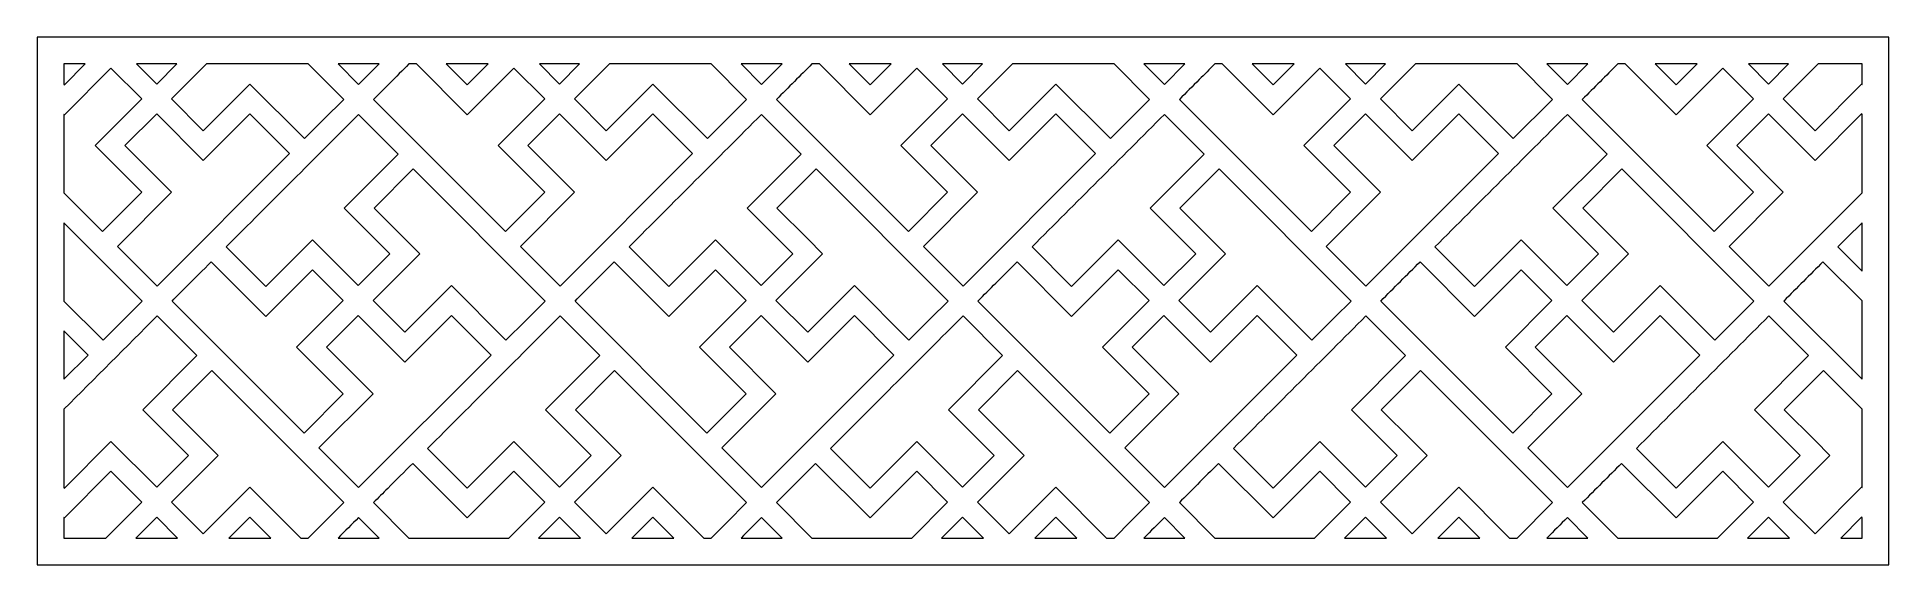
# Model space of a CAD drawing. Header units: centimetres. Extents: x -27 to -1.5, y 1.7 to 9.
import ezdxf

# ---------------------------------------------------------------- set-up
doc = ezdxf.new("R2010")
doc.units = ezdxf.units.CM
doc.header["$MEASUREMENT"] = 0
doc.layers.add('layer 1', color=7, linetype='Continuous')

msp = doc.modelspace()

# ---------------------------------------------------------------- linework, layer by layer
at = {"layer": 'layer 1', "color": 250, "lineweight": 9}
for points, knots in [([(-1.49729, 9.00077), (-1.49729, 9.00077), (-1.49728, 1.73594), (-1.49728, 1.73594), (-1.49728, 1.73594), (-1.49728, 1.73594), (-26.99689, 1.73594), (-26.99689, 1.73594), (-26.99689, 1.73594), (-26.99689, 1.73594), (-26.99688, 9.00077), (-26.99688, 9.00077), (-26.99688, 9.00077), (-26.99688, 9.00077), (-1.49729, 9.00077), (-1.49729, 9.00077)], [0, 0, 0, 0, 0.2, 0.2, 0.2, 0.2, 0.4, 0.4, 0.4, 0.4, 0.6, 0.6, 0.6, 0.6, 1, 1, 1, 1]), ([(-26.62637, 8.34691), (-26.62637, 8.34691), (-26.62637, 8.63025), (-26.62637, 8.63025), (-26.62637, 8.63025), (-26.62637, 8.63025), (-26.33202, 8.63025), (-26.33202, 8.63025), (-26.33202, 8.63025), (-26.33202, 8.63025), (-26.62089, 8.3414), (-26.62089, 8.3414), (-26.62089, 8.3414), (-26.62089, 8.3414), (-26.62637, 8.34691), (-26.62637, 8.34691)], [0, 0, 0, 0, 0.2, 0.2, 0.2, 0.2, 0.4, 0.4, 0.4, 0.4, 0.6, 0.6, 0.6, 0.6, 1, 1, 1, 1]), ([(-26.62637, 6.85717), (-26.62637, 6.85717), (-26.62637, 7.93595), (-26.62637, 7.93595), (-26.62637, 7.93595), (-26.62637, 7.93595), (-26.62089, 7.93045), (-26.62089, 7.93045), (-26.62089, 7.93045), (-26.62089, 7.93045), (-25.97877, 8.57256), (-25.97877, 8.57256), (-25.97877, 8.57256), (-25.97877, 8.57256), (-25.55497, 8.14876), (-25.55497, 8.14876), (-25.55497, 8.14876), (-25.55497, 8.14876), (-26.19706, 7.50664), (-26.19706, 7.50664), (-26.19706, 7.50664), (-26.19706, 7.50664), (-25.55497, 6.8645), (-25.55497, 6.8645), (-25.55497, 6.8645), (-25.55497, 6.8645), (-26.09436, 6.32513), (-26.09436, 6.32513), (-26.09436, 6.32513), (-26.09436, 6.32513), (-26.62637, 6.85717), (-26.62637, 6.85717)], [0, 0, 0, 0, 0.11111111, 0.11111111, 0.11111111, 0.11111111, 0.22222222, 0.22222222, 0.22222222, 0.22222222, 0.33333333, 0.33333333, 0.33333333, 0.33333333, 0.44444444, 0.44444444, 0.44444444, 0.44444444, 0.55555556, 0.55555556, 0.55555556, 0.55555556, 0.66666667, 0.66666667, 0.66666667, 0.66666667, 0.77777778, 0.77777778, 0.77777778, 0.77777778, 1, 1, 1, 1]), ([(-25.62548, 8.63025), (-25.62548, 8.63025), (-25.07345, 8.63025), (-25.07345, 8.63025), (-25.07345, 8.63025), (-25.07345, 8.63025), (-25.34947, 8.35424), (-25.34947, 8.35424), (-25.34947, 8.35424), (-25.34947, 8.35424), (-25.62548, 8.63025), (-25.62548, 8.63025)], [0, 0, 0, 0, 0.25, 0.25, 0.25, 0.25, 0.5, 0.5, 0.5, 0.5, 1, 1, 1, 1]), ([(-24.66249, 8.63025), (-24.66249, 8.63025), (-23.26246, 8.63025), (-23.26246, 8.63025), (-23.26246, 8.63025), (-23.26246, 8.63025), (-22.77453, 8.14235), (-22.77453, 8.14235), (-22.77453, 8.14235), (-22.77453, 8.14235), (-23.04744, 7.86945), (-23.04744, 7.86945), (-23.04744, 7.86945), (-23.04744, 7.86945), (-23.31393, 7.60295), (-23.31393, 7.60295), (-23.31393, 7.60295), (-23.31393, 7.60295), (-24.06522, 8.35424), (-24.06522, 8.35424), (-24.06522, 8.35424), (-24.06522, 8.35424), (-24.70736, 7.7121), (-24.70736, 7.7121), (-24.70736, 7.7121), (-24.70736, 7.7121), (-25.14399, 8.14876), (-25.14399, 8.14876), (-25.14399, 8.14876), (-25.14399, 8.14876), (-24.66249, 8.63025), (-24.66249, 8.63025)], [0, 0, 0, 0, 0.11111111, 0.11111111, 0.11111111, 0.11111111, 0.22222222, 0.22222222, 0.22222222, 0.22222222, 0.33333333, 0.33333333, 0.33333333, 0.33333333, 0.44444444, 0.44444444, 0.44444444, 0.44444444, 0.55555556, 0.55555556, 0.55555556, 0.55555556, 0.66666667, 0.66666667, 0.66666667, 0.66666667, 0.77777778, 0.77777778, 0.77777778, 0.77777778, 1, 1, 1, 1]), ([(-22.85149, 8.63025), (-22.85149, 8.63025), (-22.28659, 8.63025), (-22.28659, 8.63025), (-22.28659, 8.63025), (-22.28659, 8.63025), (-22.56906, 8.34779), (-22.56906, 8.34779), (-22.56906, 8.34779), (-22.56906, 8.34779), (-22.85149, 8.63025), (-22.85149, 8.63025)], [0, 0, 0, 0, 0.25, 0.25, 0.25, 0.25, 0.5, 0.5, 0.5, 0.5, 1, 1, 1, 1]), ([(-21.87566, 8.63025), (-21.87566, 8.63025), (-21.77272, 8.63025), (-21.77272, 8.63025), (-21.77272, 8.63025), (-21.77272, 8.63025), (-21.07291, 7.93045), (-21.07291, 7.93045), (-21.07291, 7.93045), (-21.07291, 7.93045), (-20.4308, 8.57257), (-20.4308, 8.57257), (-20.4308, 8.57257), (-20.4308, 8.57257), (-20.00697, 8.14876), (-20.00697, 8.14876), (-20.00697, 8.14876), (-20.00697, 8.14876), (-20.64911, 7.50664), (-20.64911, 7.50664), (-20.64911, 7.50664), (-20.64911, 7.50664), (-20.00697, 6.8645), (-20.00697, 6.8645), (-20.00697, 6.8645), (-20.00697, 6.8645), (-20.54637, 6.32513), (-20.54637, 6.32513), (-20.54637, 6.32513), (-20.54637, 6.32513), (-22.36358, 8.14235), (-22.36358, 8.14235), (-22.36358, 8.14235), (-22.28972, 8.21616), (-22.21588, 8.29005), (-22.14205, 8.36387), (-22.14205, 8.36387), (-22.05327, 8.45268), (-21.96443, 8.54147), (-21.87566, 8.63025)], [0, 0, 0, 0, 0.09090909, 0.09090909, 0.09090909, 0.09090909, 0.18181818, 0.18181818, 0.18181818, 0.18181818, 0.27272727, 0.27272727, 0.27272727, 0.27272727, 0.36363636, 0.36363636, 0.36363636, 0.36363636, 0.45454545, 0.45454545, 0.45454545, 0.45454545, 0.54545455, 0.54545455, 0.54545455, 0.54545455, 0.63636364, 0.63636364, 0.63636364, 0.63636364, 0.72727273, 0.72727273, 0.72727273, 0.72727273, 0.81818182, 0.81818182, 0.81818182, 0.81818182, 1, 1, 1, 1]), ([(-21.36177, 8.63025), (-21.36177, 8.63025), (-20.78404, 8.63025), (-20.78404, 8.63025), (-20.78404, 8.63025), (-20.78404, 8.63025), (-21.07291, 8.3414), (-21.07291, 8.3414), (-21.07291, 8.3414), (-21.07291, 8.3414), (-21.36177, 8.63025), (-21.36177, 8.63025)], [0, 0, 0, 0, 0.25, 0.25, 0.25, 0.25, 0.5, 0.5, 0.5, 0.5, 1, 1, 1, 1]), ([(-20.0775, 8.63025), (-20.0775, 8.63025), (-19.52549, 8.63025), (-19.52549, 8.63025), (-19.52549, 8.63025), (-19.52549, 8.63025), (-19.80149, 8.35424), (-19.80149, 8.35424), (-19.80149, 8.35424), (-19.80149, 8.35424), (-20.0775, 8.63025), (-20.0775, 8.63025)], [0, 0, 0, 0, 0.25, 0.25, 0.25, 0.25, 0.5, 0.5, 0.5, 0.5, 1, 1, 1, 1]), ([(-19.1145, 8.63025), (-19.1145, 8.63025), (-17.71446, 8.63025), (-17.71446, 8.63025), (-17.71446, 8.63025), (-17.71446, 8.63025), (-17.22653, 8.14235), (-17.22653, 8.14235), (-17.22653, 8.14235), (-17.22653, 8.14235), (-17.47379, 7.89513), (-17.47379, 7.89513), (-17.47379, 7.89513), (-17.47379, 7.89513), (-17.76595, 7.60295), (-17.76595, 7.60295), (-17.76595, 7.60295), (-17.76595, 7.60295), (-18.5172, 8.35424), (-18.5172, 8.35424), (-18.5172, 8.35424), (-18.5172, 8.35424), (-19.15938, 7.7121), (-19.15938, 7.7121), (-19.15938, 7.7121), (-19.15938, 7.7121), (-19.596, 8.14876), (-19.596, 8.14876), (-19.596, 8.14876), (-19.596, 8.14876), (-19.1145, 8.63025), (-19.1145, 8.63025)], [0, 0, 0, 0, 0.11111111, 0.11111111, 0.11111111, 0.11111111, 0.22222222, 0.22222222, 0.22222222, 0.22222222, 0.33333333, 0.33333333, 0.33333333, 0.33333333, 0.44444444, 0.44444444, 0.44444444, 0.44444444, 0.55555556, 0.55555556, 0.55555556, 0.55555556, 0.66666667, 0.66666667, 0.66666667, 0.66666667, 0.77777778, 0.77777778, 0.77777778, 0.77777778, 1, 1, 1, 1]), ([(-17.30352, 8.63025), (-17.30352, 8.63025), (-16.73865, 8.63025), (-16.73865, 8.63025), (-16.73865, 8.63025), (-16.73865, 8.63025), (-17.02108, 8.34782), (-17.02108, 8.34782), (-17.02108, 8.34782), (-17.02108, 8.34782), (-17.30352, 8.63025), (-17.30352, 8.63025)], [0, 0, 0, 0, 0.25, 0.25, 0.25, 0.25, 0.5, 0.5, 0.5, 0.5, 1, 1, 1, 1]), ([(-16.32765, 8.63025), (-16.32765, 8.63025), (-16.22472, 8.63025), (-16.22472, 8.63025), (-16.22472, 8.63025), (-16.22472, 8.63025), (-15.5249, 7.93045), (-15.5249, 7.93045), (-15.5249, 7.93045), (-15.5249, 7.93045), (-14.8828, 8.57256), (-14.8828, 8.57256), (-14.8828, 8.57256), (-14.8828, 8.57256), (-14.45898, 8.14876), (-14.45898, 8.14876), (-14.45898, 8.14876), (-14.45898, 8.14876), (-15.1011, 7.50664), (-15.1011, 7.50664), (-15.1011, 7.50664), (-15.1011, 7.50664), (-14.45898, 6.8645), (-14.45898, 6.8645), (-14.45898, 6.8645), (-14.45898, 6.8645), (-14.99837, 6.32513), (-14.99837, 6.32513), (-14.99837, 6.32513), (-14.99837, 6.32513), (-16.81559, 8.14235), (-16.81559, 8.14235), (-16.81559, 8.14235), (-16.73318, 8.22475), (-16.65081, 8.30715), (-16.56837, 8.38953), (-16.56837, 8.38953), (-16.48814, 8.46978), (-16.40788, 8.55003), (-16.32765, 8.63025)], [0, 0, 0, 0, 0.09090909, 0.09090909, 0.09090909, 0.09090909, 0.18181818, 0.18181818, 0.18181818, 0.18181818, 0.27272727, 0.27272727, 0.27272727, 0.27272727, 0.36363636, 0.36363636, 0.36363636, 0.36363636, 0.45454545, 0.45454545, 0.45454545, 0.45454545, 0.54545455, 0.54545455, 0.54545455, 0.54545455, 0.63636364, 0.63636364, 0.63636364, 0.63636364, 0.72727273, 0.72727273, 0.72727273, 0.72727273, 0.81818182, 0.81818182, 0.81818182, 0.81818182, 1, 1, 1, 1]), ([(-15.81378, 8.63025), (-15.81378, 8.63025), (-15.23606, 8.63025), (-15.23606, 8.63025), (-15.23606, 8.63025), (-15.23606, 8.63025), (-15.5249, 8.3414), (-15.5249, 8.3414), (-15.5249, 8.3414), (-15.5249, 8.3414), (-15.81378, 8.63025), (-15.81378, 8.63025)], [0, 0, 0, 0, 0.25, 0.25, 0.25, 0.25, 0.5, 0.5, 0.5, 0.5, 1, 1, 1, 1]), ([(-14.52953, 8.63025), (-14.52953, 8.63025), (-13.9775, 8.63025), (-13.9775, 8.63025), (-13.9775, 8.63025), (-13.9775, 8.63025), (-14.25351, 8.35424), (-14.25351, 8.35424), (-14.25351, 8.35424), (-14.25351, 8.35424), (-14.52953, 8.63025), (-14.52953, 8.63025)], [0, 0, 0, 0, 0.25, 0.25, 0.25, 0.25, 0.5, 0.5, 0.5, 0.5, 1, 1, 1, 1]), ([(-13.56655, 8.63025), (-13.56655, 8.63025), (-12.16651, 8.63025), (-12.16651, 8.63025), (-12.16651, 8.63025), (-12.16651, 8.63025), (-11.67858, 8.14235), (-11.67858, 8.14235), (-11.67858, 8.14235), (-11.67858, 8.14235), (-11.90011, 7.92081), (-11.90011, 7.92081), (-11.90011, 7.92081), (-11.90011, 7.92081), (-12.21799, 7.60295), (-12.21799, 7.60295), (-12.21799, 7.60295), (-12.21799, 7.60295), (-12.96927, 8.35424), (-12.96927, 8.35424), (-12.96927, 8.35424), (-12.96927, 8.35424), (-13.61137, 7.7121), (-13.61137, 7.7121), (-13.61137, 7.7121), (-13.61137, 7.7121), (-14.04802, 8.14876), (-14.04802, 8.14876), (-14.04802, 8.14876), (-14.04802, 8.14876), (-13.56655, 8.63025), (-13.56655, 8.63025)], [0, 0, 0, 0, 0.11111111, 0.11111111, 0.11111111, 0.11111111, 0.22222222, 0.22222222, 0.22222222, 0.22222222, 0.33333333, 0.33333333, 0.33333333, 0.33333333, 0.44444444, 0.44444444, 0.44444444, 0.44444444, 0.55555556, 0.55555556, 0.55555556, 0.55555556, 0.66666667, 0.66666667, 0.66666667, 0.66666667, 0.77777778, 0.77777778, 0.77777778, 0.77777778, 1, 1, 1, 1]), ([(-11.75553, 8.63025), (-11.75553, 8.63025), (-11.19065, 8.63025), (-11.19065, 8.63025), (-11.19065, 8.63025), (-11.19065, 8.63025), (-11.47307, 8.34782), (-11.47307, 8.34782), (-11.47307, 8.34782), (-11.47307, 8.34782), (-11.75553, 8.63025), (-11.75553, 8.63025)], [0, 0, 0, 0, 0.25, 0.25, 0.25, 0.25, 0.5, 0.5, 0.5, 0.5, 1, 1, 1, 1]), ([(-10.77969, 8.63025), (-10.77969, 8.63025), (-10.67676, 8.63025), (-10.67676, 8.63025), (-10.67676, 8.63025), (-10.67676, 8.63025), (-9.97694, 7.93045), (-9.97694, 7.93045), (-9.97694, 7.93045), (-9.97694, 7.93045), (-9.33479, 8.57256), (-9.33479, 8.57256), (-9.33479, 8.57256), (-9.33479, 8.57256), (-8.911, 8.14876), (-8.911, 8.14876), (-8.911, 8.14876), (-8.911, 8.14876), (-9.55314, 7.50664), (-9.55314, 7.50664), (-9.55314, 7.50664), (-9.55314, 7.50664), (-8.911, 6.8645), (-8.911, 6.8645), (-8.911, 6.8645), (-8.911, 6.8645), (-9.45039, 6.32513), (-9.45039, 6.32513), (-9.45039, 6.32513), (-9.45039, 6.32513), (-11.26764, 8.14235), (-11.26764, 8.14235), (-11.26764, 8.14235), (-11.17664, 8.2333), (-11.08566, 8.32429), (-10.99472, 8.41524), (-10.99472, 8.41524), (-10.92306, 8.48692), (-10.85133, 8.55859), (-10.77969, 8.63025)], [0, 0, 0, 0, 0.09090909, 0.09090909, 0.09090909, 0.09090909, 0.18181818, 0.18181818, 0.18181818, 0.18181818, 0.27272727, 0.27272727, 0.27272727, 0.27272727, 0.36363636, 0.36363636, 0.36363636, 0.36363636, 0.45454545, 0.45454545, 0.45454545, 0.45454545, 0.54545455, 0.54545455, 0.54545455, 0.54545455, 0.63636364, 0.63636364, 0.63636364, 0.63636364, 0.72727273, 0.72727273, 0.72727273, 0.72727273, 0.81818182, 0.81818182, 0.81818182, 0.81818182, 1, 1, 1, 1]), ([(-10.2658, 8.63025), (-10.2658, 8.63025), (-9.68806, 8.63025), (-9.68806, 8.63025), (-9.68806, 8.63025), (-9.68806, 8.63025), (-9.97694, 8.3414), (-9.97694, 8.3414), (-9.97694, 8.3414), (-9.97694, 8.3414), (-10.2658, 8.63025), (-10.2658, 8.63025)], [0, 0, 0, 0, 0.25, 0.25, 0.25, 0.25, 0.5, 0.5, 0.5, 0.5, 1, 1, 1, 1]), ([(-8.98153, 8.63025), (-8.98153, 8.63025), (-8.42951, 8.63025), (-8.42951, 8.63025), (-8.42951, 8.63025), (-8.42951, 8.63025), (-8.70553, 8.35424), (-8.70553, 8.35424), (-8.70553, 8.35424), (-8.70553, 8.35424), (-8.98153, 8.63025), (-8.98153, 8.63025)], [0, 0, 0, 0, 0.25, 0.25, 0.25, 0.25, 0.5, 0.5, 0.5, 0.5, 1, 1, 1, 1]), ([(-8.01853, 8.63025), (-8.01853, 8.63025), (-6.61851, 8.63025), (-6.61851, 8.63025), (-6.61851, 8.63025), (-6.61851, 8.63025), (-6.13059, 8.14235), (-6.13059, 8.14235), (-6.13059, 8.14235), (-6.13059, 8.14235), (-6.66997, 7.60295), (-6.66997, 7.60295), (-6.66997, 7.60295), (-6.66997, 7.60295), (-7.42126, 8.35424), (-7.42126, 8.35424), (-7.42126, 8.35424), (-7.42126, 8.35424), (-8.06337, 7.7121), (-8.06337, 7.7121), (-8.06337, 7.7121), (-8.06337, 7.7121), (-8.50004, 8.14876), (-8.50004, 8.14876), (-8.50004, 8.14876), (-8.50004, 8.14876), (-8.01853, 8.63025), (-8.01853, 8.63025)], [0, 0, 0, 0, 0.125, 0.125, 0.125, 0.125, 0.25, 0.25, 0.25, 0.25, 0.375, 0.375, 0.375, 0.375, 0.5, 0.5, 0.5, 0.5, 0.625, 0.625, 0.625, 0.625, 0.75, 0.75, 0.75, 0.75, 1, 1, 1, 1]), ([(-6.20758, 8.63025), (-6.20758, 8.63025), (-5.64267, 8.63025), (-5.64267, 8.63025), (-5.64267, 8.63025), (-5.64267, 8.63025), (-5.9251, 8.34779), (-5.9251, 8.34779), (-5.9251, 8.34779), (-5.9251, 8.34779), (-6.20758, 8.63025), (-6.20758, 8.63025)], [0, 0, 0, 0, 0.25, 0.25, 0.25, 0.25, 0.5, 0.5, 0.5, 0.5, 1, 1, 1, 1]), ([(-5.23171, 8.63025), (-5.23171, 8.63025), (-5.12878, 8.63025), (-5.12878, 8.63025), (-5.12878, 8.63025), (-5.12878, 8.63025), (-4.42895, 7.93045), (-4.42895, 7.93045), (-4.42895, 7.93045), (-4.42895, 7.93045), (-3.78681, 8.57256), (-3.78681, 8.57256), (-3.78681, 8.57256), (-3.78681, 8.57256), (-3.36303, 8.14876), (-3.36303, 8.14876), (-3.36303, 8.14876), (-3.36303, 8.14876), (-4.00514, 7.50664), (-4.00514, 7.50664), (-4.00514, 7.50664), (-4.00514, 7.50664), (-3.36303, 6.8645), (-3.36303, 6.8645), (-3.36303, 6.8645), (-3.36303, 6.8645), (-3.90241, 6.32513), (-3.90241, 6.32513), (-3.90241, 6.32513), (-3.90241, 6.32513), (-5.71964, 8.14235), (-5.71964, 8.14235), (-5.71964, 8.14235), (-5.55697, 8.30496), (-5.39435, 8.46764), (-5.23171, 8.63025)], [0, 0, 0, 0, 0.1, 0.1, 0.1, 0.1, 0.2, 0.2, 0.2, 0.2, 0.3, 0.3, 0.3, 0.3, 0.4, 0.4, 0.4, 0.4, 0.5, 0.5, 0.5, 0.5, 0.6, 0.6, 0.6, 0.6, 0.7, 0.7, 0.7, 0.7, 0.8, 0.8, 0.8, 0.8, 1, 1, 1, 1]), ([(-4.71782, 8.63025), (-4.71782, 8.63025), (-4.1401, 8.63025), (-4.1401, 8.63025), (-4.1401, 8.63025), (-4.1401, 8.63025), (-4.42895, 8.3414), (-4.42895, 8.3414), (-4.42895, 8.3414), (-4.42895, 8.3414), (-4.71782, 8.63025), (-4.71782, 8.63025)], [0, 0, 0, 0, 0.25, 0.25, 0.25, 0.25, 0.5, 0.5, 0.5, 0.5, 1, 1, 1, 1]), ([(-3.43357, 8.63025), (-3.43357, 8.63025), (-2.8815, 8.63025), (-2.8815, 8.63025), (-2.8815, 8.63025), (-2.8815, 8.63025), (-3.15755, 8.35424), (-3.15755, 8.35424), (-3.15755, 8.35424), (-3.15755, 8.35424), (-3.43357, 8.63025), (-3.43357, 8.63025)], [0, 0, 0, 0, 0.25, 0.25, 0.25, 0.25, 0.5, 0.5, 0.5, 0.5, 1, 1, 1, 1]), ([(-1.8678, 8.63025), (-1.8678, 8.63025), (-1.8678, 8.34875), (-1.8678, 8.34875), (-1.8678, 8.34875), (-1.8678, 8.34875), (-1.87328, 8.35424), (-1.87328, 8.35424), (-1.87328, 8.35424), (-1.87328, 8.35424), (-2.5154, 7.7121), (-2.5154, 7.7121), (-2.5154, 7.7121), (-2.5154, 7.7121), (-2.95209, 8.14876), (-2.95209, 8.14876), (-2.95209, 8.14876), (-2.95209, 8.14876), (-2.47054, 8.63025), (-2.47054, 8.63025), (-2.47054, 8.63025), (-2.47054, 8.63025), (-1.8678, 8.63025), (-1.8678, 8.63025)], [0, 0, 0, 0, 0.14285714, 0.14285714, 0.14285714, 0.14285714, 0.28571429, 0.28571429, 0.28571429, 0.28571429, 0.42857143, 0.42857143, 0.42857143, 0.42857143, 0.57142857, 0.57142857, 0.57142857, 0.57142857, 0.71428571, 0.71428571, 0.71428571, 0.71428571, 1, 1, 1, 1]), ([(-23.5194, 7.39747), (-23.5194, 7.39747), (-24.06522, 7.94331), (-24.06522, 7.94331), (-24.06522, 7.94331), (-24.06522, 7.94331), (-24.70736, 7.30115), (-24.70736, 7.30115), (-24.70736, 7.30115), (-24.70736, 7.30115), (-25.34947, 7.94331), (-25.34947, 7.94331), (-25.34947, 7.94331), (-25.34947, 7.94331), (-25.78611, 7.50664), (-25.78611, 7.50664), (-25.78611, 7.50664), (-25.78611, 7.50664), (-25.14399, 6.8645), (-25.14399, 6.8645), (-25.14399, 6.8645), (-25.14399, 6.8645), (-25.88885, 6.11961), (-25.88885, 6.11961), (-25.88885, 6.11961), (-25.88885, 6.11961), (-25.34303, 5.57384), (-25.34303, 5.57384), (-25.34303, 5.57384), (-25.34303, 5.57384), (-23.5194, 7.39747), (-23.5194, 7.39747)], [0, 0, 0, 0, 0.11111111, 0.11111111, 0.11111111, 0.11111111, 0.22222222, 0.22222222, 0.22222222, 0.22222222, 0.33333333, 0.33333333, 0.33333333, 0.33333333, 0.44444444, 0.44444444, 0.44444444, 0.44444444, 0.55555556, 0.55555556, 0.55555556, 0.55555556, 0.66666667, 0.66666667, 0.66666667, 0.66666667, 0.77777778, 0.77777778, 0.77777778, 0.77777778, 1, 1, 1, 1]), ([(-22.02324, 7.39108), (-22.02324, 7.39108), (-22.56906, 7.93686), (-22.56906, 7.93686), (-22.56906, 7.93686), (-23.17694, 7.32898), (-23.78482, 6.72107), (-24.39268, 6.11322), (-24.39268, 6.11322), (-24.39268, 6.11322), (-23.8469, 5.56741), (-23.8469, 5.56741), (-23.8469, 5.56741), (-23.8469, 5.56741), (-23.20478, 6.20955), (-23.20478, 6.20955), (-23.20478, 6.20955), (-23.20478, 6.20955), (-22.57547, 5.58025), (-22.57547, 5.58025), (-22.57547, 5.58025), (-22.57547, 5.58025), (-22.13884, 6.01689), (-22.13884, 6.01689), (-22.13884, 6.01689), (-22.13884, 6.01689), (-22.76811, 6.6462), (-22.76811, 6.6462), (-22.76811, 6.6462), (-22.76811, 6.6462), (-22.02324, 7.39108), (-22.02324, 7.39108)], [0, 0, 0, 0, 0.11111111, 0.11111111, 0.11111111, 0.11111111, 0.22222222, 0.22222222, 0.22222222, 0.22222222, 0.33333333, 0.33333333, 0.33333333, 0.33333333, 0.44444444, 0.44444444, 0.44444444, 0.44444444, 0.55555556, 0.55555556, 0.55555556, 0.55555556, 0.66666667, 0.66666667, 0.66666667, 0.66666667, 0.77777778, 0.77777778, 0.77777778, 0.77777778, 1, 1, 1, 1]), ([(-17.97143, 7.39747), (-17.97143, 7.39747), (-18.51723, 7.94331), (-18.51723, 7.94331), (-18.51723, 7.94331), (-18.51723, 7.94331), (-19.15938, 7.30115), (-19.15938, 7.30115), (-19.15938, 7.30115), (-19.15938, 7.30115), (-19.80149, 7.94331), (-19.80149, 7.94331), (-19.80149, 7.94331), (-19.80149, 7.94331), (-20.23811, 7.50664), (-20.23811, 7.50664), (-20.23811, 7.50664), (-20.23811, 7.50664), (-19.596, 6.8645), (-19.596, 6.8645), (-19.596, 6.8645), (-19.596, 6.8645), (-20.34086, 6.11961), (-20.34086, 6.11961), (-20.34086, 6.11961), (-20.34086, 6.11961), (-19.79507, 5.57384), (-19.79507, 5.57384), (-19.79507, 5.57384), (-19.79507, 5.57384), (-17.97143, 7.39747), (-17.97143, 7.39747)], [0, 0, 0, 0, 0.11111111, 0.11111111, 0.11111111, 0.11111111, 0.22222222, 0.22222222, 0.22222222, 0.22222222, 0.33333333, 0.33333333, 0.33333333, 0.33333333, 0.44444444, 0.44444444, 0.44444444, 0.44444444, 0.55555556, 0.55555556, 0.55555556, 0.55555556, 0.66666667, 0.66666667, 0.66666667, 0.66666667, 0.77777778, 0.77777778, 0.77777778, 0.77777778, 1, 1, 1, 1]), ([(-17.02108, 7.93685), (-17.62898, 7.32898), (-18.23682, 6.72107), (-18.84471, 6.11322), (-18.84471, 6.11322), (-18.84471, 6.11322), (-18.29891, 5.56741), (-18.29891, 5.56741), (-18.29891, 5.56741), (-18.29891, 5.56741), (-17.65676, 6.20955), (-17.65676, 6.20955), (-17.65676, 6.20955), (-17.65676, 6.20955), (-17.02751, 5.58025), (-17.02751, 5.58025), (-17.02751, 5.58025), (-17.02751, 5.58025), (-16.59087, 6.01689), (-16.59087, 6.01689), (-16.59087, 6.01689), (-16.59087, 6.01689), (-17.22014, 6.6462), (-17.22014, 6.6462), (-17.22014, 6.6462), (-17.22014, 6.6462), (-16.47524, 7.39108), (-16.47524, 7.39108), (-16.47524, 7.39108), (-16.47524, 7.39108), (-17.02108, 7.93685), (-17.02108, 7.93685)], [0, 0, 0, 0, 0.11111111, 0.11111111, 0.11111111, 0.11111111, 0.22222222, 0.22222222, 0.22222222, 0.22222222, 0.33333333, 0.33333333, 0.33333333, 0.33333333, 0.44444444, 0.44444444, 0.44444444, 0.44444444, 0.55555556, 0.55555556, 0.55555556, 0.55555556, 0.66666667, 0.66666667, 0.66666667, 0.66666667, 0.77777778, 0.77777778, 0.77777778, 0.77777778, 1, 1, 1, 1]), ([(-12.42347, 7.39747), (-12.42347, 7.39747), (-12.96927, 7.94331), (-12.96927, 7.94331), (-12.96927, 7.94331), (-12.96927, 7.94331), (-13.61137, 7.30115), (-13.61137, 7.30115), (-13.61137, 7.30115), (-13.61137, 7.30115), (-14.25351, 7.94331), (-14.25351, 7.94331), (-14.25351, 7.94331), (-14.25351, 7.94331), (-14.69016, 7.50664), (-14.69016, 7.50664), (-14.69016, 7.50664), (-14.69016, 7.50664), (-14.04802, 6.8645), (-14.04802, 6.8645), (-14.04802, 6.8645), (-14.04802, 6.8645), (-14.7929, 6.11961), (-14.7929, 6.11961), (-14.7929, 6.11961), (-14.7929, 6.11961), (-14.24705, 5.57384), (-14.24705, 5.57384), (-14.24705, 5.57384), (-14.24705, 5.57384), (-12.42347, 7.39747), (-12.42347, 7.39747)], [0, 0, 0, 0, 0.11111111, 0.11111111, 0.11111111, 0.11111111, 0.22222222, 0.22222222, 0.22222222, 0.22222222, 0.33333333, 0.33333333, 0.33333333, 0.33333333, 0.44444444, 0.44444444, 0.44444444, 0.44444444, 0.55555556, 0.55555556, 0.55555556, 0.55555556, 0.66666667, 0.66666667, 0.66666667, 0.66666667, 0.77777778, 0.77777778, 0.77777778, 0.77777778, 1, 1, 1, 1]), ([(-10.92729, 7.39108), (-10.92729, 7.39108), (-11.47309, 7.93685), (-11.47309, 7.93685), (-11.47309, 7.93685), (-12.08097, 7.32898), (-12.68886, 6.72107), (-13.29671, 6.11322), (-13.29671, 6.11322), (-13.29671, 6.11322), (-12.75092, 5.56741), (-12.75092, 5.56741), (-12.75092, 5.56741), (-12.75092, 5.56741), (-12.1088, 6.20955), (-12.1088, 6.20955), (-12.1088, 6.20955), (-12.1088, 6.20955), (-11.47953, 5.58025), (-11.47953, 5.58025), (-11.47953, 5.58025), (-11.47953, 5.58025), (-11.04285, 6.01689), (-11.04285, 6.01689), (-11.04285, 6.01689), (-11.04285, 6.01689), (-11.67214, 6.6462), (-11.67214, 6.6462), (-11.67214, 6.6462), (-11.67214, 6.6462), (-10.92729, 7.39108), (-10.92729, 7.39108)], [0, 0, 0, 0, 0.11111111, 0.11111111, 0.11111111, 0.11111111, 0.22222222, 0.22222222, 0.22222222, 0.22222222, 0.33333333, 0.33333333, 0.33333333, 0.33333333, 0.44444444, 0.44444444, 0.44444444, 0.44444444, 0.55555556, 0.55555556, 0.55555556, 0.55555556, 0.66666667, 0.66666667, 0.66666667, 0.66666667, 0.77777778, 0.77777778, 0.77777778, 0.77777778, 1, 1, 1, 1]), ([(-6.87545, 7.39747), (-6.87545, 7.39747), (-7.42128, 7.94331), (-7.42128, 7.94331), (-7.42128, 7.94331), (-7.42128, 7.94331), (-8.06337, 7.30115), (-8.06337, 7.30115), (-8.06337, 7.30115), (-8.06337, 7.30115), (-8.70553, 7.94331), (-8.70553, 7.94331), (-8.70553, 7.94331), (-8.70553, 7.94331), (-9.14218, 7.50664), (-9.14218, 7.50664), (-9.14218, 7.50664), (-9.14218, 7.50664), (-8.50004, 6.8645), (-8.50004, 6.8645), (-8.50004, 6.8645), (-8.50004, 6.8645), (-9.24493, 6.11961), (-9.24493, 6.11961), (-9.24493, 6.11961), (-9.24493, 6.11961), (-8.6991, 5.57384), (-8.6991, 5.57384), (-8.6991, 5.57384), (-8.6991, 5.57384), (-6.87545, 7.39747), (-6.87545, 7.39747)], [0, 0, 0, 0, 0.11111111, 0.11111111, 0.11111111, 0.11111111, 0.22222222, 0.22222222, 0.22222222, 0.22222222, 0.33333333, 0.33333333, 0.33333333, 0.33333333, 0.44444444, 0.44444444, 0.44444444, 0.44444444, 0.55555556, 0.55555556, 0.55555556, 0.55555556, 0.66666667, 0.66666667, 0.66666667, 0.66666667, 0.77777778, 0.77777778, 0.77777778, 0.77777778, 1, 1, 1, 1]), ([(-5.9251, 7.93686), (-6.53298, 7.32898), (-7.14089, 6.72107), (-7.74876, 6.11322), (-7.74876, 6.11322), (-7.74876, 6.11322), (-7.20293, 5.56741), (-7.20293, 5.56741), (-7.20293, 5.56741), (-7.20293, 5.56741), (-6.56081, 6.20955), (-6.56081, 6.20955), (-6.56081, 6.20955), (-6.56081, 6.20955), (-5.93152, 5.58025), (-5.93152, 5.58025), (-5.93152, 5.58025), (-5.93152, 5.58025), (-5.49485, 6.01689), (-5.49485, 6.01689), (-5.49485, 6.01689), (-5.49485, 6.01689), (-6.12418, 6.6462), (-6.12418, 6.6462), (-6.12418, 6.6462), (-6.12418, 6.6462), (-5.37931, 7.39108), (-5.37931, 7.39108), (-5.37931, 7.39108), (-5.37931, 7.39108), (-5.9251, 7.93686), (-5.9251, 7.93686)], [0, 0, 0, 0, 0.11111111, 0.11111111, 0.11111111, 0.11111111, 0.22222222, 0.22222222, 0.22222222, 0.22222222, 0.33333333, 0.33333333, 0.33333333, 0.33333333, 0.44444444, 0.44444444, 0.44444444, 0.44444444, 0.55555556, 0.55555556, 0.55555556, 0.55555556, 0.66666667, 0.66666667, 0.66666667, 0.66666667, 0.77777778, 0.77777778, 0.77777778, 0.77777778, 1, 1, 1, 1]), ([(-1.8678, 7.93778), (-1.8678, 7.93778), (-1.8678, 6.85717), (-1.8678, 6.85717), (-1.8678, 6.85717), (-1.8678, 6.85717), (-3.15114, 5.57384), (-3.15114, 5.57384), (-3.15114, 5.57384), (-3.15114, 5.57384), (-3.69691, 6.11961), (-3.69691, 6.11961), (-3.69691, 6.11961), (-3.69691, 6.11961), (-2.95209, 6.8645), (-2.95209, 6.8645), (-2.95209, 6.8645), (-2.95209, 6.8645), (-3.59419, 7.50664), (-3.59419, 7.50664), (-3.59419, 7.50664), (-3.59419, 7.50664), (-3.15755, 7.94331), (-3.15755, 7.94331), (-3.15755, 7.94331), (-3.15755, 7.94331), (-2.5154, 7.30115), (-2.5154, 7.30115), (-2.5154, 7.30115), (-2.5154, 7.30115), (-1.87328, 7.94331), (-1.87328, 7.94331), (-1.87328, 7.94331), (-1.87328, 7.94331), (-1.8678, 7.93778), (-1.8678, 7.93778)], [0, 0, 0, 0, 0.1, 0.1, 0.1, 0.1, 0.2, 0.2, 0.2, 0.2, 0.3, 0.3, 0.3, 0.3, 0.4, 0.4, 0.4, 0.4, 0.5, 0.5, 0.5, 0.5, 0.6, 0.6, 0.6, 0.6, 0.7, 0.7, 0.7, 0.7, 0.8, 0.8, 0.8, 0.8, 1, 1, 1, 1]), ([(-20.00057, 5.36835), (-20.00057, 5.36835), (-21.81779, 7.18556), (-21.81779, 7.18556), (-21.81779, 7.18556), (-21.81779, 7.18556), (-22.35716, 6.6462), (-22.35716, 6.6462), (-22.35716, 6.6462), (-22.35716, 6.6462), (-21.93336, 6.22236), (-21.93336, 6.22236), (-21.93336, 6.22236), (-21.93336, 6.22236), (-21.93336, 6.22236), (-21.93336, 6.22236), (-21.93336, 6.22236), (-21.93336, 6.22236), (-21.72788, 6.01689), (-21.72788, 6.01689), (-21.72788, 6.01689), (-21.72788, 6.01689), (-22.36998, 5.37478), (-22.36998, 5.37478), (-22.36998, 5.37478), (-22.36998, 5.37478), (-21.93336, 4.93812), (-21.93336, 4.93812), (-21.93336, 4.93812), (-21.93336, 4.93812), (-21.29124, 5.58025), (-21.29124, 5.58025), (-21.29124, 5.58025), (-21.29124, 5.58025), (-20.53994, 4.82898), (-20.53994, 4.82898), (-20.53994, 4.82898), (-20.53994, 4.82898), (-20.27342, 5.09547), (-20.27342, 5.09547), (-20.27342, 5.09547), (-20.27342, 5.09547), (-20.00057, 5.36835), (-20.00057, 5.36835)], [0, 0, 0, 0, 0.08333333, 0.08333333, 0.08333333, 0.08333333, 0.16666667, 0.16666667, 0.16666667, 0.16666667, 0.25, 0.25, 0.25, 0.25, 0.33333333, 0.33333333, 0.33333333, 0.33333333, 0.41666667, 0.41666667, 0.41666667, 0.41666667, 0.5, 0.5, 0.5, 0.5, 0.58333333, 0.58333333, 0.58333333, 0.58333333, 0.66666667, 0.66666667, 0.66666667, 0.66666667, 0.75, 0.75, 0.75, 0.75, 0.83333333, 0.83333333, 0.83333333, 0.83333333, 1, 1, 1, 1]), ([(-14.45256, 5.36835), (-14.45256, 5.36835), (-16.26979, 7.18556), (-16.26979, 7.18556), (-16.26979, 7.18556), (-16.26979, 7.18556), (-16.80917, 6.6462), (-16.80917, 6.6462), (-16.80917, 6.6462), (-16.80917, 6.6462), (-16.38536, 6.22236), (-16.38536, 6.22236), (-16.38536, 6.22236), (-16.38536, 6.22236), (-16.38536, 6.22236), (-16.38536, 6.22236), (-16.38536, 6.22236), (-16.38536, 6.22236), (-16.17992, 6.01689), (-16.17992, 6.01689), (-16.17992, 6.01689), (-16.17992, 6.01689), (-16.82203, 5.37478), (-16.82203, 5.37478), (-16.82203, 5.37478), (-16.82203, 5.37478), (-16.38536, 4.93812), (-16.38536, 4.93812), (-16.38536, 4.93812), (-16.38536, 4.93812), (-15.74325, 5.58025), (-15.74325, 5.58025), (-15.74325, 5.58025), (-15.74325, 5.58025), (-14.99194, 4.82898), (-14.99194, 4.82898), (-14.99194, 4.82898), (-14.99194, 4.82898), (-14.69978, 5.12116), (-14.69978, 5.12116), (-14.69978, 5.12116), (-14.69978, 5.12116), (-14.45256, 5.36835), (-14.45256, 5.36835)], [0, 0, 0, 0, 0.08333333, 0.08333333, 0.08333333, 0.08333333, 0.16666667, 0.16666667, 0.16666667, 0.16666667, 0.25, 0.25, 0.25, 0.25, 0.33333333, 0.33333333, 0.33333333, 0.33333333, 0.41666667, 0.41666667, 0.41666667, 0.41666667, 0.5, 0.5, 0.5, 0.5, 0.58333333, 0.58333333, 0.58333333, 0.58333333, 0.66666667, 0.66666667, 0.66666667, 0.66666667, 0.75, 0.75, 0.75, 0.75, 0.83333333, 0.83333333, 0.83333333, 0.83333333, 1, 1, 1, 1]), ([(-8.90461, 5.36835), (-8.90461, 5.36835), (-10.7218, 7.18556), (-10.7218, 7.18556), (-10.7218, 7.18556), (-10.7218, 7.18556), (-11.26118, 6.6462), (-11.26118, 6.6462), (-11.26118, 6.6462), (-11.26118, 6.6462), (-10.83741, 6.22236), (-10.83741, 6.22236), (-10.83741, 6.22236), (-10.83741, 6.22236), (-10.83741, 6.22236), (-10.83741, 6.22236), (-10.83741, 6.22236), (-10.83741, 6.22236), (-10.63191, 6.01689), (-10.63191, 6.01689), (-10.63191, 6.01689), (-10.63191, 6.01689), (-11.27403, 5.37478), (-11.27403, 5.37478), (-11.27403, 5.37478), (-11.27403, 5.37478), (-10.83741, 4.93812), (-10.83741, 4.93812), (-10.83741, 4.93812), (-10.83741, 4.93812), (-10.19526, 5.58027), (-10.19526, 5.58027), (-10.19526, 5.58027), (-10.19526, 5.58027), (-9.44395, 4.82898), (-9.44395, 4.82898), (-9.44395, 4.82898), (-9.44395, 4.82898), (-9.12612, 5.14681), (-9.12612, 5.14681), (-9.12612, 5.14681), (-9.12612, 5.14681), (-8.90461, 5.36835), (-8.90461, 5.36835)], [0, 0, 0, 0, 0.08333333, 0.08333333, 0.08333333, 0.08333333, 0.16666667, 0.16666667, 0.16666667, 0.16666667, 0.25, 0.25, 0.25, 0.25, 0.33333333, 0.33333333, 0.33333333, 0.33333333, 0.41666667, 0.41666667, 0.41666667, 0.41666667, 0.5, 0.5, 0.5, 0.5, 0.58333333, 0.58333333, 0.58333333, 0.58333333, 0.66666667, 0.66666667, 0.66666667, 0.66666667, 0.75, 0.75, 0.75, 0.75, 0.83333333, 0.83333333, 0.83333333, 0.83333333, 1, 1, 1, 1]), ([(-3.35659, 5.36835), (-3.35659, 5.36835), (-5.17382, 7.18556), (-5.17382, 7.18556), (-5.17382, 7.18556), (-5.17382, 7.18556), (-5.7132, 6.6462), (-5.7132, 6.6462), (-5.7132, 6.6462), (-5.7132, 6.6462), (-5.28939, 6.22236), (-5.28939, 6.22236), (-5.28939, 6.22236), (-5.28939, 6.22236), (-5.28939, 6.22236), (-5.28939, 6.22236), (-5.28939, 6.22236), (-5.28939, 6.22236), (-5.08392, 6.01689), (-5.08392, 6.01689), (-5.08392, 6.01689), (-5.08392, 6.01689), (-5.72606, 5.37478), (-5.72606, 5.37478), (-5.72606, 5.37478), (-5.72606, 5.37478), (-5.28939, 4.93812), (-5.28939, 4.93812), (-5.28939, 4.93812), (-5.28939, 4.93812), (-4.64727, 5.58025), (-4.64727, 5.58025), (-4.64727, 5.58025), (-4.64727, 5.58025), (-3.89598, 4.82898), (-3.89598, 4.82898), (-3.89598, 4.82898), (-3.89598, 4.82898), (-3.55247, 5.17251), (-3.55247, 5.17251), (-3.55247, 5.17251), (-3.55247, 5.17251), (-3.35659, 5.36835), (-3.35659, 5.36835)], [0, 0, 0, 0, 0.08333333, 0.08333333, 0.08333333, 0.08333333, 0.16666667, 0.16666667, 0.16666667, 0.16666667, 0.25, 0.25, 0.25, 0.25, 0.33333333, 0.33333333, 0.33333333, 0.33333333, 0.41666667, 0.41666667, 0.41666667, 0.41666667, 0.5, 0.5, 0.5, 0.5, 0.58333333, 0.58333333, 0.58333333, 0.58333333, 0.66666667, 0.66666667, 0.66666667, 0.66666667, 0.75, 0.75, 0.75, 0.75, 0.83333333, 0.83333333, 0.83333333, 0.83333333, 1, 1, 1, 1]), ([(-26.62637, 5.36742), (-26.62637, 5.36742), (-26.62637, 6.44619), (-26.62637, 6.44619), (-26.62637, 6.44619), (-26.62637, 6.44619), (-25.54854, 5.36835), (-25.54854, 5.36835), (-25.54854, 5.36835), (-25.54854, 5.36835), (-25.84711, 5.06977), (-25.84711, 5.06977), (-25.84711, 5.06977), (-25.84711, 5.06977), (-26.08792, 4.82898), (-26.08792, 4.82898), (-26.08792, 4.82898), (-26.08792, 4.82898), (-26.62637, 5.36742), (-26.62637, 5.36742)], [0, 0, 0, 0, 0.16666667, 0.16666667, 0.16666667, 0.16666667, 0.33333333, 0.33333333, 0.33333333, 0.33333333, 0.5, 0.5, 0.5, 0.5, 0.66666667, 0.66666667, 0.66666667, 0.66666667, 1, 1, 1, 1]), ([(-1.8678, 6.44619), (-1.8678, 6.44619), (-1.8678, 5.78022), (-1.8678, 5.78022), (-1.8678, 5.78022), (-1.8678, 5.78022), (-2.20078, 6.11322), (-2.20078, 6.11322), (-2.20078, 6.11322), (-2.08976, 6.22421), (-1.9788, 6.33523), (-1.8678, 6.44619)], [0, 0, 0, 0, 0.25, 0.25, 0.25, 0.25, 0.5, 0.5, 0.5, 0.5, 1, 1, 1, 1]), ([(-23.32035, 3.55115), (-23.32035, 3.55115), (-22.78096, 4.09052), (-22.78096, 4.09052), (-22.78096, 4.09052), (-22.78096, 4.09052), (-23.42311, 4.73265), (-23.42311, 4.73265), (-23.42311, 4.73265), (-23.42311, 4.73265), (-22.78096, 5.37478), (-22.78096, 5.37478), (-22.78096, 5.37478), (-22.78096, 5.37478), (-23.20478, 5.79857), (-23.20478, 5.79857), (-23.20478, 5.79857), (-23.20478, 5.79857), (-23.8469, 5.15645), (-23.8469, 5.15645), (-23.8469, 5.15645), (-23.8469, 5.15645), (-24.59818, 5.90771), (-24.59818, 5.90771), (-24.59818, 5.90771), (-24.71269, 5.79322), (-24.82721, 5.67872), (-24.9417, 5.5642), (-24.9417, 5.5642), (-25.007, 5.4989), (-25.07229, 5.43363), (-25.13758, 5.36835), (-25.13758, 5.36835), (-25.13758, 5.36835), (-23.32035, 3.55115), (-23.32035, 3.55115)], [0, 0, 0, 0, 0.1, 0.1, 0.1, 0.1, 0.2, 0.2, 0.2, 0.2, 0.3, 0.3, 0.3, 0.3, 0.4, 0.4, 0.4, 0.4, 0.5, 0.5, 0.5, 0.5, 0.6, 0.6, 0.6, 0.6, 0.7, 0.7, 0.7, 0.7, 0.8, 0.8, 0.8, 0.8, 1, 1, 1, 1]), ([(-19.05022, 5.90774), (-19.15614, 5.8018), (-19.26209, 5.69584), (-19.36805, 5.5899), (-19.36805, 5.5899), (-19.44191, 5.51603), (-19.51574, 5.4422), (-19.58955, 5.36835), (-19.58955, 5.36835), (-19.58955, 5.36835), (-17.77237, 3.55115), (-17.77237, 3.55115), (-17.77237, 3.55115), (-17.77237, 3.55115), (-17.23299, 4.09053), (-17.23299, 4.09053), (-17.23299, 4.09053), (-17.23299, 4.09053), (-17.87511, 4.73265), (-17.87511, 4.73265), (-17.87511, 4.73265), (-17.87511, 4.73265), (-17.23299, 5.37475), (-17.23299, 5.37475), (-17.23299, 5.37475), (-17.23299, 5.37475), (-17.65676, 5.79857), (-17.65676, 5.79857), (-17.65676, 5.79857), (-17.65676, 5.79857), (-18.29891, 5.15645), (-18.29891, 5.15645), (-18.29891, 5.15645), (-18.29891, 5.15645), (-19.05022, 5.90774), (-19.05022, 5.90774)], [0, 0, 0, 0, 0.1, 0.1, 0.1, 0.1, 0.2, 0.2, 0.2, 0.2, 0.3, 0.3, 0.3, 0.3, 0.4, 0.4, 0.4, 0.4, 0.5, 0.5, 0.5, 0.5, 0.6, 0.6, 0.6, 0.6, 0.7, 0.7, 0.7, 0.7, 0.8, 0.8, 0.8, 0.8, 1, 1, 1, 1]), ([(-12.22437, 3.55115), (-12.22437, 3.55115), (-11.685, 4.09053), (-11.685, 4.09053), (-11.685, 4.09053), (-11.685, 4.09053), (-12.32713, 4.73263), (-12.32713, 4.73263), (-12.32713, 4.73263), (-12.32713, 4.73263), (-11.685, 5.37478), (-11.685, 5.37478), (-11.685, 5.37478), (-11.685, 5.37478), (-12.1088, 5.79857), (-12.1088, 5.79857), (-12.1088, 5.79857), (-12.1088, 5.79857), (-12.75092, 5.15645), (-12.75092, 5.15645), (-12.75092, 5.15645), (-12.75092, 5.15645), (-13.50223, 5.90774), (-13.50223, 5.90774), (-13.50223, 5.90774), (-13.59959, 5.81034), (-13.69697, 5.71297), (-13.79439, 5.61557), (-13.79439, 5.61557), (-13.87678, 5.53316), (-13.95923, 5.45076), (-14.04161, 5.36835), (-14.04161, 5.36835), (-14.04161, 5.36835), (-12.22437, 3.55115), (-12.22437, 3.55115)], [0, 0, 0, 0, 0.1, 0.1, 0.1, 0.1, 0.2, 0.2, 0.2, 0.2, 0.3, 0.3, 0.3, 0.3, 0.4, 0.4, 0.4, 0.4, 0.5, 0.5, 0.5, 0.5, 0.6, 0.6, 0.6, 0.6, 0.7, 0.7, 0.7, 0.7, 0.8, 0.8, 0.8, 0.8, 1, 1, 1, 1]), ([(-7.95423, 5.90774), (-8.13403, 5.72793), (-8.31381, 5.54816), (-8.4936, 5.36835), (-8.4936, 5.36835), (-8.4936, 5.36835), (-6.67638, 3.55115), (-6.67638, 3.55115), (-6.67638, 3.55115), (-6.67638, 3.55115), (-6.13701, 4.09053), (-6.13701, 4.09053), (-6.13701, 4.09053), (-6.13701, 4.09053), (-6.77915, 4.73265), (-6.77915, 4.73265), (-6.77915, 4.73265), (-6.77915, 4.73265), (-6.13701, 5.37478), (-6.13701, 5.37478), (-6.13701, 5.37478), (-6.13701, 5.37478), (-6.56081, 5.79857), (-6.56081, 5.79857), (-6.56081, 5.79857), (-6.56081, 5.79857), (-7.20293, 5.15645), (-7.20293, 5.15645), (-7.20293, 5.15645), (-7.20293, 5.15645), (-7.95423, 5.90774), (-7.95423, 5.90774)], [0, 0, 0, 0, 0.11111111, 0.11111111, 0.11111111, 0.11111111, 0.22222222, 0.22222222, 0.22222222, 0.22222222, 0.33333333, 0.33333333, 0.33333333, 0.33333333, 0.44444444, 0.44444444, 0.44444444, 0.44444444, 0.55555556, 0.55555556, 0.55555556, 0.55555556, 0.66666667, 0.66666667, 0.66666667, 0.66666667, 0.77777778, 0.77777778, 0.77777778, 0.77777778, 1, 1, 1, 1]), ([(-1.8678, 5.36928), (-1.8678, 5.36928), (-1.8678, 4.29047), (-1.8678, 4.29047), (-1.8678, 4.29047), (-1.8678, 4.29047), (-2.94563, 5.36835), (-2.94563, 5.36835), (-2.94563, 5.36835), (-2.76583, 5.54816), (-2.58606, 5.72793), (-2.40625, 5.90774), (-2.40625, 5.90774), (-2.40625, 5.90774), (-1.8678, 5.36928), (-1.8678, 5.36928)], [0, 0, 0, 0, 0.2, 0.2, 0.2, 0.2, 0.4, 0.4, 0.4, 0.4, 0.6, 0.6, 0.6, 0.6, 1, 1, 1, 1]), ([(-26.62637, 2.79891), (-26.62637, 2.79891), (-26.62637, 3.87953), (-26.62637, 3.87953), (-26.62637, 3.87953), (-26.19859, 4.30733), (-25.77085, 4.73508), (-25.34307, 5.16288), (-25.34307, 5.16288), (-25.34307, 5.16288), (-24.79726, 4.61706), (-24.79726, 4.61706), (-24.79726, 4.61706), (-24.79726, 4.61706), (-25.54208, 3.8722), (-25.54208, 3.8722), (-25.54208, 3.8722), (-25.54208, 3.8722), (-24.91283, 3.2429), (-24.91283, 3.2429), (-24.91283, 3.2429), (-24.91283, 3.2429), (-25.34947, 2.80627), (-25.34947, 2.80627), (-25.34947, 2.80627), (-25.34947, 2.80627), (-25.97877, 3.43553), (-25.97877, 3.43553), (-25.97877, 3.43553), (-25.97877, 3.43553), (-26.62089, 2.79341), (-26.62089, 2.79341), (-26.62089, 2.79341), (-26.62089, 2.79341), (-26.62637, 2.79891), (-26.62637, 2.79891)], [0, 0, 0, 0, 0.1, 0.1, 0.1, 0.1, 0.2, 0.2, 0.2, 0.2, 0.3, 0.3, 0.3, 0.3, 0.4, 0.4, 0.4, 0.4, 0.5, 0.5, 0.5, 0.5, 0.6, 0.6, 0.6, 0.6, 0.7, 0.7, 0.7, 0.7, 0.8, 0.8, 0.8, 0.8, 1, 1, 1, 1]), ([(-20.74541, 4.62351), (-20.74541, 4.62351), (-21.29124, 5.1693), (-21.29124, 5.1693), (-21.29124, 5.1693), (-21.29124, 5.1693), (-21.93336, 4.52714), (-21.93336, 4.52714), (-21.93336, 4.52714), (-21.93336, 4.52714), (-22.57547, 5.1693), (-22.57547, 5.1693), (-22.57547, 5.1693), (-22.57547, 5.1693), (-23.01213, 4.73265), (-23.01213, 4.73265), (-23.01213, 4.73265), (-23.01213, 4.73265), (-22.36998, 4.09053), (-22.36998, 4.09053), (-22.36998, 4.09053), (-22.36998, 4.09053), (-23.11486, 3.34563), (-23.11486, 3.34563), (-23.11486, 3.34563), (-23.11486, 3.34563), (-22.56906, 2.79985), (-22.56906, 2.79985), (-22.56906, 2.79985), (-22.56906, 2.79985), (-20.74541, 4.62351), (-20.74541, 4.62351)], [0, 0, 0, 0, 0.11111111, 0.11111111, 0.11111111, 0.11111111, 0.22222222, 0.22222222, 0.22222222, 0.22222222, 0.33333333, 0.33333333, 0.33333333, 0.33333333, 0.44444444, 0.44444444, 0.44444444, 0.44444444, 0.55555556, 0.55555556, 0.55555556, 0.55555556, 0.66666667, 0.66666667, 0.66666667, 0.66666667, 0.77777778, 0.77777778, 0.77777778, 0.77777778, 1, 1, 1, 1]), ([(-19.79507, 5.16288), (-20.40296, 4.55499), (-21.01083, 3.94712), (-21.61872, 3.33923), (-21.61872, 3.33923), (-21.61872, 3.33923), (-21.07289, 2.79341), (-21.07289, 2.79341), (-21.07289, 2.79341), (-21.07289, 2.79341), (-20.4308, 3.43553), (-20.4308, 3.43553), (-20.4308, 3.43553), (-20.4308, 3.43553), (-19.80149, 2.80627), (-19.80149, 2.80627), (-19.80149, 2.80627), (-19.80149, 2.80627), (-19.36484, 3.2429), (-19.36484, 3.2429), (-19.36484, 3.2429), (-19.36484, 3.2429), (-19.99413, 3.8722), (-19.99413, 3.8722), (-19.99413, 3.8722), (-19.99413, 3.8722), (-19.24924, 4.61706), (-19.24924, 4.61706), (-19.24924, 4.61706), (-19.24924, 4.61706), (-19.79507, 5.16288), (-19.79507, 5.16288)], [0, 0, 0, 0, 0.11111111, 0.11111111, 0.11111111, 0.11111111, 0.22222222, 0.22222222, 0.22222222, 0.22222222, 0.33333333, 0.33333333, 0.33333333, 0.33333333, 0.44444444, 0.44444444, 0.44444444, 0.44444444, 0.55555556, 0.55555556, 0.55555556, 0.55555556, 0.66666667, 0.66666667, 0.66666667, 0.66666667, 0.77777778, 0.77777778, 0.77777778, 0.77777778, 1, 1, 1, 1]), ([(-15.19743, 4.62351), (-15.19743, 4.62351), (-15.74325, 5.1693), (-15.74325, 5.1693), (-15.74325, 5.1693), (-15.74325, 5.1693), (-16.38536, 4.52714), (-16.38536, 4.52714), (-16.38536, 4.52714), (-16.38536, 4.52714), (-17.02751, 5.1693), (-17.02751, 5.1693), (-17.02751, 5.1693), (-17.02751, 5.1693), (-17.46414, 4.73265), (-17.46414, 4.73265), (-17.46414, 4.73265), (-17.46414, 4.73265), (-16.82203, 4.09053), (-16.82203, 4.09053), (-16.82203, 4.09053), (-16.82203, 4.09053), (-17.56688, 3.34563), (-17.56688, 3.34563), (-17.56688, 3.34563), (-17.56688, 3.34563), (-17.02108, 2.79985), (-17.02108, 2.79985), (-17.02108, 2.79985), (-17.02108, 2.79985), (-15.19743, 4.62351), (-15.19743, 4.62351)], [0, 0, 0, 0, 0.11111111, 0.11111111, 0.11111111, 0.11111111, 0.22222222, 0.22222222, 0.22222222, 0.22222222, 0.33333333, 0.33333333, 0.33333333, 0.33333333, 0.44444444, 0.44444444, 0.44444444, 0.44444444, 0.55555556, 0.55555556, 0.55555556, 0.55555556, 0.66666667, 0.66666667, 0.66666667, 0.66666667, 0.77777778, 0.77777778, 0.77777778, 0.77777778, 1, 1, 1, 1]), ([(-13.70127, 4.61706), (-13.70127, 4.61706), (-14.24705, 5.16288), (-14.24705, 5.16288), (-14.24705, 5.16288), (-14.85497, 4.55499), (-15.46285, 3.94709), (-16.07074, 3.33923), (-16.07074, 3.33923), (-16.07074, 3.33923), (-15.5249, 2.79341), (-15.5249, 2.79341), (-15.5249, 2.79341), (-15.5249, 2.79341), (-14.8828, 3.43553), (-14.8828, 3.43553), (-14.8828, 3.43553), (-14.8828, 3.43553), (-14.25352, 2.80627), (-14.25352, 2.80627), (-14.25352, 2.80627), (-14.25352, 2.80627), (-13.81686, 3.2429), (-13.81686, 3.2429), (-13.81686, 3.2429), (-13.81686, 3.2429), (-14.44615, 3.8722), (-14.44615, 3.8722), (-14.44615, 3.8722), (-14.44615, 3.8722), (-13.70127, 4.61706), (-13.70127, 4.61706)], [0, 0, 0, 0, 0.11111111, 0.11111111, 0.11111111, 0.11111111, 0.22222222, 0.22222222, 0.22222222, 0.22222222, 0.33333333, 0.33333333, 0.33333333, 0.33333333, 0.44444444, 0.44444444, 0.44444444, 0.44444444, 0.55555556, 0.55555556, 0.55555556, 0.55555556, 0.66666667, 0.66666667, 0.66666667, 0.66666667, 0.77777778, 0.77777778, 0.77777778, 0.77777778, 1, 1, 1, 1]), ([(-9.64946, 4.62351), (-9.64946, 4.62351), (-10.19526, 5.1693), (-10.19526, 5.1693), (-10.19526, 5.1693), (-10.19526, 5.1693), (-10.83741, 4.52714), (-10.83741, 4.52714), (-10.83741, 4.52714), (-10.83741, 4.52714), (-11.47953, 5.1693), (-11.47953, 5.1693), (-11.47953, 5.1693), (-11.47953, 5.1693), (-11.91618, 4.73265), (-11.91618, 4.73265), (-11.91618, 4.73265), (-11.91618, 4.73265), (-11.27403, 4.09053), (-11.27403, 4.09053), (-11.27403, 4.09053), (-11.27403, 4.09053), (-12.01892, 3.34563), (-12.01892, 3.34563), (-12.01892, 3.34563), (-12.01892, 3.34563), (-11.47309, 2.79985), (-11.47309, 2.79985), (-11.47309, 2.79985), (-11.47309, 2.79985), (-9.64946, 4.62351), (-9.64946, 4.62351)], [0, 0, 0, 0, 0.11111111, 0.11111111, 0.11111111, 0.11111111, 0.22222222, 0.22222222, 0.22222222, 0.22222222, 0.33333333, 0.33333333, 0.33333333, 0.33333333, 0.44444444, 0.44444444, 0.44444444, 0.44444444, 0.55555556, 0.55555556, 0.55555556, 0.55555556, 0.66666667, 0.66666667, 0.66666667, 0.66666667, 0.77777778, 0.77777778, 0.77777778, 0.77777778, 1, 1, 1, 1]), ([(-8.6991, 5.16288), (-9.30699, 4.55499), (-9.91487, 3.94709), (-10.52276, 3.33923), (-10.52276, 3.33923), (-10.52276, 3.33923), (-9.97694, 2.79341), (-9.97694, 2.79341), (-9.97694, 2.79341), (-9.97694, 2.79341), (-9.33479, 3.43553), (-9.33479, 3.43553), (-9.33479, 3.43553), (-9.33479, 3.43553), (-8.70553, 2.80627), (-8.70553, 2.80627), (-8.70553, 2.80627), (-8.70553, 2.80627), (-8.26888, 3.24288), (-8.26888, 3.24288), (-8.26888, 3.24288), (-8.26888, 3.24288), (-8.89816, 3.8722), (-8.89816, 3.8722), (-8.89816, 3.8722), (-8.89816, 3.8722), (-8.15328, 4.61706), (-8.15328, 4.61706), (-8.15328, 4.61706), (-8.15328, 4.61706), (-8.6991, 5.16288), (-8.6991, 5.16288)], [0, 0, 0, 0, 0.11111111, 0.11111111, 0.11111111, 0.11111111, 0.22222222, 0.22222222, 0.22222222, 0.22222222, 0.33333333, 0.33333333, 0.33333333, 0.33333333, 0.44444444, 0.44444444, 0.44444444, 0.44444444, 0.55555556, 0.55555556, 0.55555556, 0.55555556, 0.66666667, 0.66666667, 0.66666667, 0.66666667, 0.77777778, 0.77777778, 0.77777778, 0.77777778, 1, 1, 1, 1]), ([(-4.10149, 4.62351), (-4.10149, 4.62351), (-4.64726, 5.1693), (-4.64726, 5.1693), (-4.64726, 5.1693), (-4.64726, 5.1693), (-5.28939, 4.52714), (-5.28939, 4.52714), (-5.28939, 4.52714), (-5.28939, 4.52714), (-5.93152, 5.1693), (-5.93152, 5.1693), (-5.93152, 5.1693), (-5.93152, 5.1693), (-6.36819, 4.73265), (-6.36819, 4.73265), (-6.36819, 4.73265), (-6.36819, 4.73265), (-5.72606, 4.09052), (-5.72606, 4.09052), (-5.72606, 4.09052), (-5.72606, 4.09052), (-6.4709, 3.34563), (-6.4709, 3.34563), (-6.4709, 3.34563), (-6.4709, 3.34563), (-5.9251, 2.79985), (-5.9251, 2.79985), (-5.9251, 2.79985), (-5.9251, 2.79985), (-4.10149, 4.62351), (-4.10149, 4.62351)], [0, 0, 0, 0, 0.11111111, 0.11111111, 0.11111111, 0.11111111, 0.22222222, 0.22222222, 0.22222222, 0.22222222, 0.33333333, 0.33333333, 0.33333333, 0.33333333, 0.44444444, 0.44444444, 0.44444444, 0.44444444, 0.55555556, 0.55555556, 0.55555556, 0.55555556, 0.66666667, 0.66666667, 0.66666667, 0.66666667, 0.77777778, 0.77777778, 0.77777778, 0.77777778, 1, 1, 1, 1]), ([(-2.60532, 4.61706), (-2.60532, 4.61706), (-3.1511, 5.16288), (-3.1511, 5.16288), (-3.1511, 5.16288), (-3.75899, 4.55499), (-4.36689, 3.94709), (-4.97477, 3.33923), (-4.97477, 3.33923), (-4.97477, 3.33923), (-4.42895, 2.79341), (-4.42895, 2.79341), (-4.42895, 2.79341), (-4.42895, 2.79341), (-3.78681, 3.43553), (-3.78681, 3.43553), (-3.78681, 3.43553), (-3.78681, 3.43553), (-3.15755, 2.80627), (-3.15755, 2.80627), (-3.15755, 2.80627), (-3.15755, 2.80627), (-2.7209, 3.2429), (-2.7209, 3.2429), (-2.7209, 3.2429), (-2.7209, 3.2429), (-3.35016, 3.8722), (-3.35016, 3.8722), (-3.35016, 3.8722), (-3.35016, 3.8722), (-2.60532, 4.61706), (-2.60532, 4.61706)], [0, 0, 0, 0, 0.11111111, 0.11111111, 0.11111111, 0.11111111, 0.22222222, 0.22222222, 0.22222222, 0.22222222, 0.33333333, 0.33333333, 0.33333333, 0.33333333, 0.44444444, 0.44444444, 0.44444444, 0.44444444, 0.55555556, 0.55555556, 0.55555556, 0.55555556, 0.66666667, 0.66666667, 0.66666667, 0.66666667, 0.77777778, 0.77777778, 0.77777778, 0.77777778, 1, 1, 1, 1]), ([(-26.62637, 4.29047), (-26.62637, 4.29047), (-26.62637, 4.95647), (-26.62637, 4.95647), (-26.62637, 4.95647), (-26.62637, 4.95647), (-26.29339, 4.62351), (-26.29339, 4.62351), (-26.29339, 4.62351), (-26.29339, 4.62351), (-26.62637, 4.29047), (-26.62637, 4.29047)], [0, 0, 0, 0, 0.25, 0.25, 0.25, 0.25, 0.5, 0.5, 0.5, 0.5, 1, 1, 1, 1]), ([(-23.26246, 2.10642), (-23.26246, 2.10642), (-23.36539, 2.10642), (-23.36539, 2.10642), (-23.36539, 2.10642), (-23.36539, 2.10642), (-24.06522, 2.80627), (-24.06522, 2.80627), (-24.06522, 2.80627), (-24.06522, 2.80627), (-24.70736, 2.16412), (-24.70736, 2.16412), (-24.70736, 2.16412), (-24.70736, 2.16412), (-25.14399, 2.60079), (-25.14399, 2.60079), (-25.14399, 2.60079), (-25.14399, 2.60079), (-24.50187, 3.2429), (-24.50187, 3.2429), (-24.50187, 3.2429), (-24.50187, 3.2429), (-24.70736, 3.44838), (-24.70736, 3.44838), (-24.70736, 3.44838), (-24.70736, 3.44838), (-24.70736, 3.44838), (-24.70736, 3.44838), (-24.70736, 3.44838), (-24.70736, 3.44838), (-25.13114, 3.8722), (-25.13114, 3.8722), (-25.13114, 3.8722), (-25.13114, 3.8722), (-24.59176, 4.41157), (-24.59176, 4.41157), (-24.59176, 4.41157), (-24.59176, 4.41157), (-22.77453, 2.59436), (-22.77453, 2.59436), (-22.77453, 2.59436), (-22.77453, 2.59436), (-23.07315, 2.29575), (-23.07315, 2.29575), (-23.07315, 2.29575), (-23.07315, 2.29575), (-23.26246, 2.10642), (-23.26246, 2.10642)], [0, 0, 0, 0, 0.07692308, 0.07692308, 0.07692308, 0.07692308, 0.15384615, 0.15384615, 0.15384615, 0.15384615, 0.23076923, 0.23076923, 0.23076923, 0.23076923, 0.30769231, 0.30769231, 0.30769231, 0.30769231, 0.38461538, 0.38461538, 0.38461538, 0.38461538, 0.46153846, 0.46153846, 0.46153846, 0.46153846, 0.53846154, 0.53846154, 0.53846154, 0.53846154, 0.61538462, 0.61538462, 0.61538462, 0.61538462, 0.69230769, 0.69230769, 0.69230769, 0.69230769, 0.76923077, 0.76923077, 0.76923077, 0.76923077, 0.84615385, 0.84615385, 0.84615385, 0.84615385, 1, 1, 1, 1]), ([(-17.71447, 2.10642), (-17.71447, 2.10642), (-17.81741, 2.10642), (-17.81741, 2.10642), (-17.81741, 2.10642), (-17.81741, 2.10642), (-18.51723, 2.80627), (-18.51723, 2.80627), (-18.51723, 2.80627), (-18.51723, 2.80627), (-19.15938, 2.16412), (-19.15938, 2.16412), (-19.15938, 2.16412), (-19.15938, 2.16412), (-19.596, 2.60079), (-19.596, 2.60079), (-19.596, 2.60079), (-19.596, 2.60079), (-18.95389, 3.2429), (-18.95389, 3.2429), (-18.95389, 3.2429), (-18.95389, 3.2429), (-19.15938, 3.44838), (-19.15938, 3.44838), (-19.15938, 3.44838), (-19.15938, 3.44838), (-19.15938, 3.44838), (-19.15938, 3.44838), (-19.15938, 3.44838), (-19.15938, 3.44838), (-19.58317, 3.8722), (-19.58317, 3.8722), (-19.58317, 3.8722), (-19.58317, 3.8722), (-19.04377, 4.41157), (-19.04377, 4.41157), (-19.04377, 4.41157), (-19.04377, 4.41157), (-17.22653, 2.59436), (-17.22653, 2.59436), (-17.22653, 2.59436), (-17.22653, 2.59436), (-17.49944, 2.32146), (-17.49944, 2.32146), (-17.49944, 2.32146), (-17.49944, 2.32146), (-17.71447, 2.10642), (-17.71447, 2.10642)], [0, 0, 0, 0, 0.07692308, 0.07692308, 0.07692308, 0.07692308, 0.15384615, 0.15384615, 0.15384615, 0.15384615, 0.23076923, 0.23076923, 0.23076923, 0.23076923, 0.30769231, 0.30769231, 0.30769231, 0.30769231, 0.38461538, 0.38461538, 0.38461538, 0.38461538, 0.46153846, 0.46153846, 0.46153846, 0.46153846, 0.53846154, 0.53846154, 0.53846154, 0.53846154, 0.61538462, 0.61538462, 0.61538462, 0.61538462, 0.69230769, 0.69230769, 0.69230769, 0.69230769, 0.76923077, 0.76923077, 0.76923077, 0.76923077, 0.84615385, 0.84615385, 0.84615385, 0.84615385, 1, 1, 1, 1]), ([(-12.16651, 2.10642), (-12.16651, 2.10642), (-12.26945, 2.10642), (-12.26945, 2.10642), (-12.26945, 2.10642), (-12.26945, 2.10642), (-12.96927, 2.80627), (-12.96927, 2.80627), (-12.96927, 2.80627), (-12.96927, 2.80627), (-13.61137, 2.16412), (-13.61137, 2.16412), (-13.61137, 2.16412), (-13.61137, 2.16412), (-14.04802, 2.60079), (-14.04802, 2.60079), (-14.04802, 2.60079), (-14.04802, 2.60079), (-13.40589, 3.2429), (-13.40589, 3.2429), (-13.40589, 3.2429), (-13.40589, 3.2429), (-13.61137, 3.44838), (-13.61137, 3.44838), (-13.61137, 3.44838), (-13.61137, 3.44838), (-13.61137, 3.44838), (-13.61137, 3.44838), (-13.61137, 3.44838), (-13.61137, 3.44838), (-14.03519, 3.8722), (-14.03519, 3.8722), (-14.03519, 3.8722), (-14.03519, 3.8722), (-13.4958, 4.41157), (-13.4958, 4.41157), (-13.4958, 4.41157), (-13.4958, 4.41157), (-11.67858, 2.59436), (-11.67858, 2.59436), (-11.67858, 2.59436), (-11.67858, 2.59436), (-11.92577, 2.34714), (-11.92577, 2.34714), (-11.92577, 2.34714), (-11.92577, 2.34714), (-12.16651, 2.10642), (-12.16651, 2.10642)], [0, 0, 0, 0, 0.07692308, 0.07692308, 0.07692308, 0.07692308, 0.15384615, 0.15384615, 0.15384615, 0.15384615, 0.23076923, 0.23076923, 0.23076923, 0.23076923, 0.30769231, 0.30769231, 0.30769231, 0.30769231, 0.38461538, 0.38461538, 0.38461538, 0.38461538, 0.46153846, 0.46153846, 0.46153846, 0.46153846, 0.53846154, 0.53846154, 0.53846154, 0.53846154, 0.61538462, 0.61538462, 0.61538462, 0.61538462, 0.69230769, 0.69230769, 0.69230769, 0.69230769, 0.76923077, 0.76923077, 0.76923077, 0.76923077, 0.84615385, 0.84615385, 0.84615385, 0.84615385, 1, 1, 1, 1]), ([(-6.61851, 2.10642), (-6.61851, 2.10642), (-6.72145, 2.10642), (-6.72145, 2.10642), (-6.72145, 2.10642), (-6.72145, 2.10642), (-7.42128, 2.80627), (-7.42128, 2.80627), (-7.42128, 2.80627), (-7.42128, 2.80627), (-8.06337, 2.16412), (-8.06337, 2.16412), (-8.06337, 2.16412), (-8.06337, 2.16412), (-8.50004, 2.60079), (-8.50004, 2.60079), (-8.50004, 2.60079), (-8.50004, 2.60079), (-7.85794, 3.2429), (-7.85794, 3.2429), (-7.85794, 3.2429), (-7.85794, 3.2429), (-8.06337, 3.44838), (-8.06337, 3.44838), (-8.06337, 3.44838), (-8.06337, 3.44838), (-8.06337, 3.44838), (-8.06337, 3.44838), (-8.06337, 3.44838), (-8.06337, 3.44838), (-8.4872, 3.8722), (-8.4872, 3.8722), (-8.4872, 3.8722), (-8.4872, 3.8722), (-7.9478, 4.41157), (-7.9478, 4.41157), (-7.9478, 4.41157), (-7.9478, 4.41157), (-6.13059, 2.59436), (-6.13059, 2.59436), (-6.13059, 2.59436), (-6.13059, 2.59436), (-6.61851, 2.10642), (-6.61851, 2.10642)], [0, 0, 0, 0, 0.08333333, 0.08333333, 0.08333333, 0.08333333, 0.16666667, 0.16666667, 0.16666667, 0.16666667, 0.25, 0.25, 0.25, 0.25, 0.33333333, 0.33333333, 0.33333333, 0.33333333, 0.41666667, 0.41666667, 0.41666667, 0.41666667, 0.5, 0.5, 0.5, 0.5, 0.58333333, 0.58333333, 0.58333333, 0.58333333, 0.66666667, 0.66666667, 0.66666667, 0.66666667, 0.75, 0.75, 0.75, 0.75, 0.83333333, 0.83333333, 0.83333333, 0.83333333, 1, 1, 1, 1]), ([(-1.8678, 3.87953), (-1.8678, 3.87953), (-1.8678, 2.80075), (-1.8678, 2.80075), (-1.8678, 2.80075), (-1.8678, 2.80075), (-1.87328, 2.80627), (-1.87328, 2.80627), (-1.87328, 2.80627), (-1.87328, 2.80627), (-2.5154, 2.16412), (-2.5154, 2.16412), (-2.5154, 2.16412), (-2.5154, 2.16412), (-2.95209, 2.60079), (-2.95209, 2.60079), (-2.95209, 2.60079), (-2.95209, 2.60079), (-2.30991, 3.2429), (-2.30991, 3.2429), (-2.30991, 3.2429), (-2.30991, 3.2429), (-2.5154, 3.44838), (-2.5154, 3.44838), (-2.5154, 3.44838), (-2.5154, 3.44838), (-2.5154, 3.44838), (-2.5154, 3.44838), (-2.5154, 3.44838), (-2.5154, 3.44838), (-2.9392, 3.8722), (-2.9392, 3.8722), (-2.9392, 3.8722), (-2.9392, 3.8722), (-2.39981, 4.41157), (-2.39981, 4.41157), (-2.39981, 4.41157), (-2.39981, 4.41157), (-1.8678, 3.87953), (-1.8678, 3.87953)], [0, 0, 0, 0, 0.09090909, 0.09090909, 0.09090909, 0.09090909, 0.18181818, 0.18181818, 0.18181818, 0.18181818, 0.27272727, 0.27272727, 0.27272727, 0.27272727, 0.36363636, 0.36363636, 0.36363636, 0.36363636, 0.45454545, 0.45454545, 0.45454545, 0.45454545, 0.54545455, 0.54545455, 0.54545455, 0.54545455, 0.63636364, 0.63636364, 0.63636364, 0.63636364, 0.72727273, 0.72727273, 0.72727273, 0.72727273, 0.81818182, 0.81818182, 0.81818182, 0.81818182, 1, 1, 1, 1]), ([(-20.50132, 2.10642), (-20.50132, 2.10642), (-21.87566, 2.10642), (-21.87566, 2.10642), (-21.87566, 2.10642), (-21.87566, 2.10642), (-22.36358, 2.59436), (-22.36358, 2.59436), (-22.36358, 2.59436), (-22.2983, 2.65964), (-22.23302, 2.72492), (-22.16771, 2.79021), (-22.16771, 2.79021), (-22.0532, 2.90472), (-21.9387, 3.01924), (-21.8242, 3.13373), (-21.8242, 3.13373), (-21.8242, 3.13373), (-21.07291, 2.38245), (-21.07291, 2.38245), (-21.07291, 2.38245), (-21.07291, 2.38245), (-20.4308, 3.0246), (-20.4308, 3.0246), (-20.4308, 3.0246), (-20.4308, 3.0246), (-20.00697, 2.60076), (-20.00697, 2.60076), (-20.00697, 2.60076), (-20.00697, 2.60076), (-20.50132, 2.10642), (-20.50132, 2.10642)], [0, 0, 0, 0, 0.11111111, 0.11111111, 0.11111111, 0.11111111, 0.22222222, 0.22222222, 0.22222222, 0.22222222, 0.33333333, 0.33333333, 0.33333333, 0.33333333, 0.44444444, 0.44444444, 0.44444444, 0.44444444, 0.55555556, 0.55555556, 0.55555556, 0.55555556, 0.66666667, 0.66666667, 0.66666667, 0.66666667, 0.77777778, 0.77777778, 0.77777778, 0.77777778, 1, 1, 1, 1]), ([(-14.95332, 2.10642), (-14.95332, 2.10642), (-16.32765, 2.10642), (-16.32765, 2.10642), (-16.32765, 2.10642), (-16.32765, 2.10642), (-16.81559, 2.59436), (-16.81559, 2.59436), (-16.81559, 2.59436), (-16.74176, 2.66822), (-16.66791, 2.74203), (-16.59406, 2.8159), (-16.59406, 2.8159), (-16.48811, 2.92184), (-16.38216, 3.02777), (-16.27621, 3.13373), (-16.27621, 3.13373), (-16.27621, 3.13373), (-15.5249, 2.38245), (-15.5249, 2.38245), (-15.5249, 2.38245), (-15.5249, 2.38245), (-14.8828, 3.02459), (-14.8828, 3.02459), (-14.8828, 3.02459), (-14.8828, 3.02459), (-14.45898, 2.60076), (-14.45898, 2.60076), (-14.45898, 2.60076), (-14.45898, 2.60076), (-14.95332, 2.10642), (-14.95332, 2.10642)], [0, 0, 0, 0, 0.11111111, 0.11111111, 0.11111111, 0.11111111, 0.22222222, 0.22222222, 0.22222222, 0.22222222, 0.33333333, 0.33333333, 0.33333333, 0.33333333, 0.44444444, 0.44444444, 0.44444444, 0.44444444, 0.55555556, 0.55555556, 0.55555556, 0.55555556, 0.66666667, 0.66666667, 0.66666667, 0.66666667, 0.77777778, 0.77777778, 0.77777778, 0.77777778, 1, 1, 1, 1]), ([(-9.40533, 2.10642), (-9.40533, 2.10642), (-10.77969, 2.10642), (-10.77969, 2.10642), (-10.77969, 2.10642), (-10.77969, 2.10642), (-11.26764, 2.59436), (-11.26764, 2.59436), (-11.26764, 2.59436), (-11.18517, 2.67674), (-11.10278, 2.75915), (-11.02038, 2.84157), (-11.02038, 2.84157), (-10.92301, 2.93897), (-10.82561, 3.03633), (-10.72825, 3.13373), (-10.72825, 3.13373), (-10.72825, 3.13373), (-9.97694, 2.38245), (-9.97694, 2.38245), (-9.97694, 2.38245), (-9.97694, 2.38245), (-9.33479, 3.02459), (-9.33479, 3.02459), (-9.33479, 3.02459), (-9.33479, 3.02459), (-8.911, 2.60076), (-8.911, 2.60076), (-8.911, 2.60076), (-8.911, 2.60076), (-9.40533, 2.10642), (-9.40533, 2.10642)], [0, 0, 0, 0, 0.11111111, 0.11111111, 0.11111111, 0.11111111, 0.22222222, 0.22222222, 0.22222222, 0.22222222, 0.33333333, 0.33333333, 0.33333333, 0.33333333, 0.44444444, 0.44444444, 0.44444444, 0.44444444, 0.55555556, 0.55555556, 0.55555556, 0.55555556, 0.66666667, 0.66666667, 0.66666667, 0.66666667, 0.77777778, 0.77777778, 0.77777778, 0.77777778, 1, 1, 1, 1]), ([(-3.8574, 2.10642), (-3.8574, 2.10642), (-5.23171, 2.10642), (-5.23171, 2.10642), (-5.23171, 2.10642), (-5.23171, 2.10642), (-5.71964, 2.59436), (-5.71964, 2.59436), (-5.71964, 2.59436), (-5.53981, 2.77413), (-5.36004, 2.95394), (-5.18022, 3.13373), (-5.18022, 3.13373), (-5.18022, 3.13373), (-4.42895, 2.38245), (-4.42895, 2.38245), (-4.42895, 2.38245), (-4.42895, 2.38245), (-3.78681, 3.02459), (-3.78681, 3.02459), (-3.78681, 3.02459), (-3.78681, 3.02459), (-3.36303, 2.60076), (-3.36303, 2.60076), (-3.36303, 2.60076), (-3.36303, 2.60076), (-3.8574, 2.10642), (-3.8574, 2.10642)], [0, 0, 0, 0, 0.125, 0.125, 0.125, 0.125, 0.25, 0.25, 0.25, 0.25, 0.375, 0.375, 0.375, 0.375, 0.5, 0.5, 0.5, 0.5, 0.625, 0.625, 0.625, 0.625, 0.75, 0.75, 0.75, 0.75, 1, 1, 1, 1]), ([(-26.04931, 2.10643), (-26.04931, 2.10643), (-26.62637, 2.10642), (-26.62637, 2.10642), (-26.62637, 2.10642), (-26.62637, 2.10642), (-26.62637, 2.38795), (-26.62637, 2.38795), (-26.62637, 2.38795), (-26.62637, 2.38795), (-26.62089, 2.38245), (-26.62089, 2.38245), (-26.62089, 2.38245), (-26.62089, 2.38245), (-25.97877, 3.02459), (-25.97877, 3.02459), (-25.97877, 3.02459), (-25.97877, 3.02459), (-25.55497, 2.60076), (-25.55497, 2.60076), (-25.55497, 2.60076), (-25.55497, 2.60076), (-26.04931, 2.10643), (-26.04931, 2.10643)], [0, 0, 0, 0, 0.14285714, 0.14285714, 0.14285714, 0.14285714, 0.28571429, 0.28571429, 0.28571429, 0.28571429, 0.42857143, 0.42857143, 0.42857143, 0.42857143, 0.57142857, 0.57142857, 0.57142857, 0.57142857, 0.71428571, 0.71428571, 0.71428571, 0.71428571, 1, 1, 1, 1]), ([(-25.0606, 2.10642), (-25.0606, 2.10642), (-25.63834, 2.10642), (-25.63834, 2.10642), (-25.63834, 2.10642), (-25.63834, 2.10642), (-25.34947, 2.39531), (-25.34947, 2.39531), (-25.34947, 2.39531), (-25.34947, 2.39531), (-25.0606, 2.10642), (-25.0606, 2.10642)], [0, 0, 0, 0, 0.25, 0.25, 0.25, 0.25, 0.5, 0.5, 0.5, 0.5, 1, 1, 1, 1]), ([(-23.77634, 2.10642), (-23.77634, 2.10642), (-24.3541, 2.10642), (-24.3541, 2.10642), (-24.3541, 2.10642), (-24.3541, 2.10642), (-24.06522, 2.39531), (-24.06522, 2.39531), (-24.06522, 2.39531), (-24.06522, 2.39531), (-23.77634, 2.10642), (-23.77634, 2.10642)], [0, 0, 0, 0, 0.25, 0.25, 0.25, 0.25, 0.5, 0.5, 0.5, 0.5, 1, 1, 1, 1]), ([(-22.28659, 2.10642), (-22.28659, 2.10642), (-22.85149, 2.10643), (-22.85149, 2.10643), (-22.85149, 2.10643), (-22.75734, 2.20058), (-22.6632, 2.29473), (-22.56906, 2.38888), (-22.56906, 2.38888), (-22.56906, 2.38888), (-22.28659, 2.10642), (-22.28659, 2.10642)], [0, 0, 0, 0, 0.25, 0.25, 0.25, 0.25, 0.5, 0.5, 0.5, 0.5, 1, 1, 1, 1]), ([(-19.51264, 2.10642), (-19.51264, 2.10642), (-20.09035, 2.10642), (-20.09035, 2.10642), (-20.09035, 2.10642), (-20.09035, 2.10642), (-19.80149, 2.39531), (-19.80149, 2.39531), (-19.80149, 2.39531), (-19.80149, 2.39531), (-19.51264, 2.10642), (-19.51264, 2.10642)], [0, 0, 0, 0, 0.25, 0.25, 0.25, 0.25, 0.5, 0.5, 0.5, 0.5, 1, 1, 1, 1]), ([(-18.22837, 2.10642), (-18.22837, 2.10642), (-18.80611, 2.10642), (-18.80611, 2.10642), (-18.80611, 2.10642), (-18.80611, 2.10642), (-18.51723, 2.39531), (-18.51723, 2.39531), (-18.51723, 2.39531), (-18.51723, 2.39531), (-18.22837, 2.10642), (-18.22837, 2.10642)], [0, 0, 0, 0, 0.25, 0.25, 0.25, 0.25, 0.5, 0.5, 0.5, 0.5, 1, 1, 1, 1]), ([(-16.73865, 2.10642), (-16.73865, 2.10642), (-17.30352, 2.10642), (-17.30352, 2.10642), (-17.30352, 2.10642), (-17.20937, 2.20058), (-17.11522, 2.29473), (-17.02108, 2.38888), (-17.02108, 2.38888), (-17.02108, 2.38888), (-16.73865, 2.10642), (-16.73865, 2.10642)], [0, 0, 0, 0, 0.25, 0.25, 0.25, 0.25, 0.5, 0.5, 0.5, 0.5, 1, 1, 1, 1]), ([(-13.96464, 2.1064), (-13.96464, 2.1064), (-14.54235, 2.10642), (-14.54235, 2.10642), (-14.54235, 2.10642), (-14.54235, 2.10642), (-14.25351, 2.39531), (-14.25351, 2.39531), (-14.25351, 2.39531), (-14.25351, 2.39531), (-13.96464, 2.1064), (-13.96464, 2.1064)], [0, 0, 0, 0, 0.25, 0.25, 0.25, 0.25, 0.5, 0.5, 0.5, 0.5, 1, 1, 1, 1]), ([(-12.68039, 2.10642), (-12.68039, 2.10642), (-13.25811, 2.10642), (-13.25811, 2.10642), (-13.25811, 2.10642), (-13.25811, 2.10642), (-12.96927, 2.39531), (-12.96927, 2.39531), (-12.96927, 2.39531), (-12.96927, 2.39531), (-12.68039, 2.10642), (-12.68039, 2.10642)], [0, 0, 0, 0, 0.25, 0.25, 0.25, 0.25, 0.5, 0.5, 0.5, 0.5, 1, 1, 1, 1]), ([(-11.19065, 2.10642), (-11.19065, 2.10642), (-11.75553, 2.10642), (-11.75553, 2.10642), (-11.75553, 2.10642), (-11.66138, 2.20058), (-11.56724, 2.29473), (-11.47309, 2.38888), (-11.47309, 2.38888), (-11.47309, 2.38888), (-11.19065, 2.10642), (-11.19065, 2.10642)], [0, 0, 0, 0, 0.25, 0.25, 0.25, 0.25, 0.5, 0.5, 0.5, 0.5, 1, 1, 1, 1]), ([(-8.41667, 2.10642), (-8.41667, 2.10642), (-8.9944, 2.10642), (-8.9944, 2.10642), (-8.9944, 2.10642), (-8.9944, 2.10642), (-8.70553, 2.39531), (-8.70553, 2.39531), (-8.70553, 2.39531), (-8.70553, 2.39531), (-8.41667, 2.10642), (-8.41667, 2.10642)], [0, 0, 0, 0, 0.25, 0.25, 0.25, 0.25, 0.5, 0.5, 0.5, 0.5, 1, 1, 1, 1]), ([(-7.1324, 2.10642), (-7.1324, 2.10642), (-7.71013, 2.10642), (-7.71013, 2.10642), (-7.71013, 2.10642), (-7.71013, 2.10642), (-7.42126, 2.39531), (-7.42126, 2.39531), (-7.42126, 2.39531), (-7.42126, 2.39531), (-7.1324, 2.10642), (-7.1324, 2.10642)], [0, 0, 0, 0, 0.25, 0.25, 0.25, 0.25, 0.5, 0.5, 0.5, 0.5, 1, 1, 1, 1]), ([(-5.64267, 2.10642), (-5.64267, 2.10642), (-6.20758, 2.10642), (-6.20758, 2.10642), (-6.20758, 2.10642), (-6.11342, 2.2006), (-6.01927, 2.29473), (-5.9251, 2.38888), (-5.9251, 2.38888), (-5.9251, 2.38888), (-5.64267, 2.10642), (-5.64267, 2.10642)], [0, 0, 0, 0, 0.25, 0.25, 0.25, 0.25, 0.5, 0.5, 0.5, 0.5, 1, 1, 1, 1]), ([(-2.86867, 2.10642), (-2.86867, 2.10642), (-3.44639, 2.10642), (-3.44639, 2.10642), (-3.44639, 2.10642), (-3.44639, 2.10642), (-3.15755, 2.39531), (-3.15755, 2.39531), (-3.15755, 2.39531), (-3.15755, 2.39531), (-2.86867, 2.10642), (-2.86867, 2.10642)], [0, 0, 0, 0, 0.25, 0.25, 0.25, 0.25, 0.5, 0.5, 0.5, 0.5, 1, 1, 1, 1]), ([(-1.8678, 2.38981), (-1.8678, 2.38981), (-1.8678, 2.10642), (-1.8678, 2.10642), (-1.8678, 2.10642), (-1.8678, 2.10642), (-2.16216, 2.10642), (-2.16216, 2.10642), (-2.16216, 2.10642), (-2.16216, 2.10642), (-1.87328, 2.39531), (-1.87328, 2.39531), (-1.87328, 2.39531), (-1.87328, 2.39531), (-1.8678, 2.38981), (-1.8678, 2.38981)], [0, 0, 0, 0, 0.2, 0.2, 0.2, 0.2, 0.4, 0.4, 0.4, 0.4, 0.6, 0.6, 0.6, 0.6, 1, 1, 1, 1])]:
    msp.add_open_spline(points, degree=3, knots=knots, dxfattribs=at)

doc.saveas('drawing.dxf')
